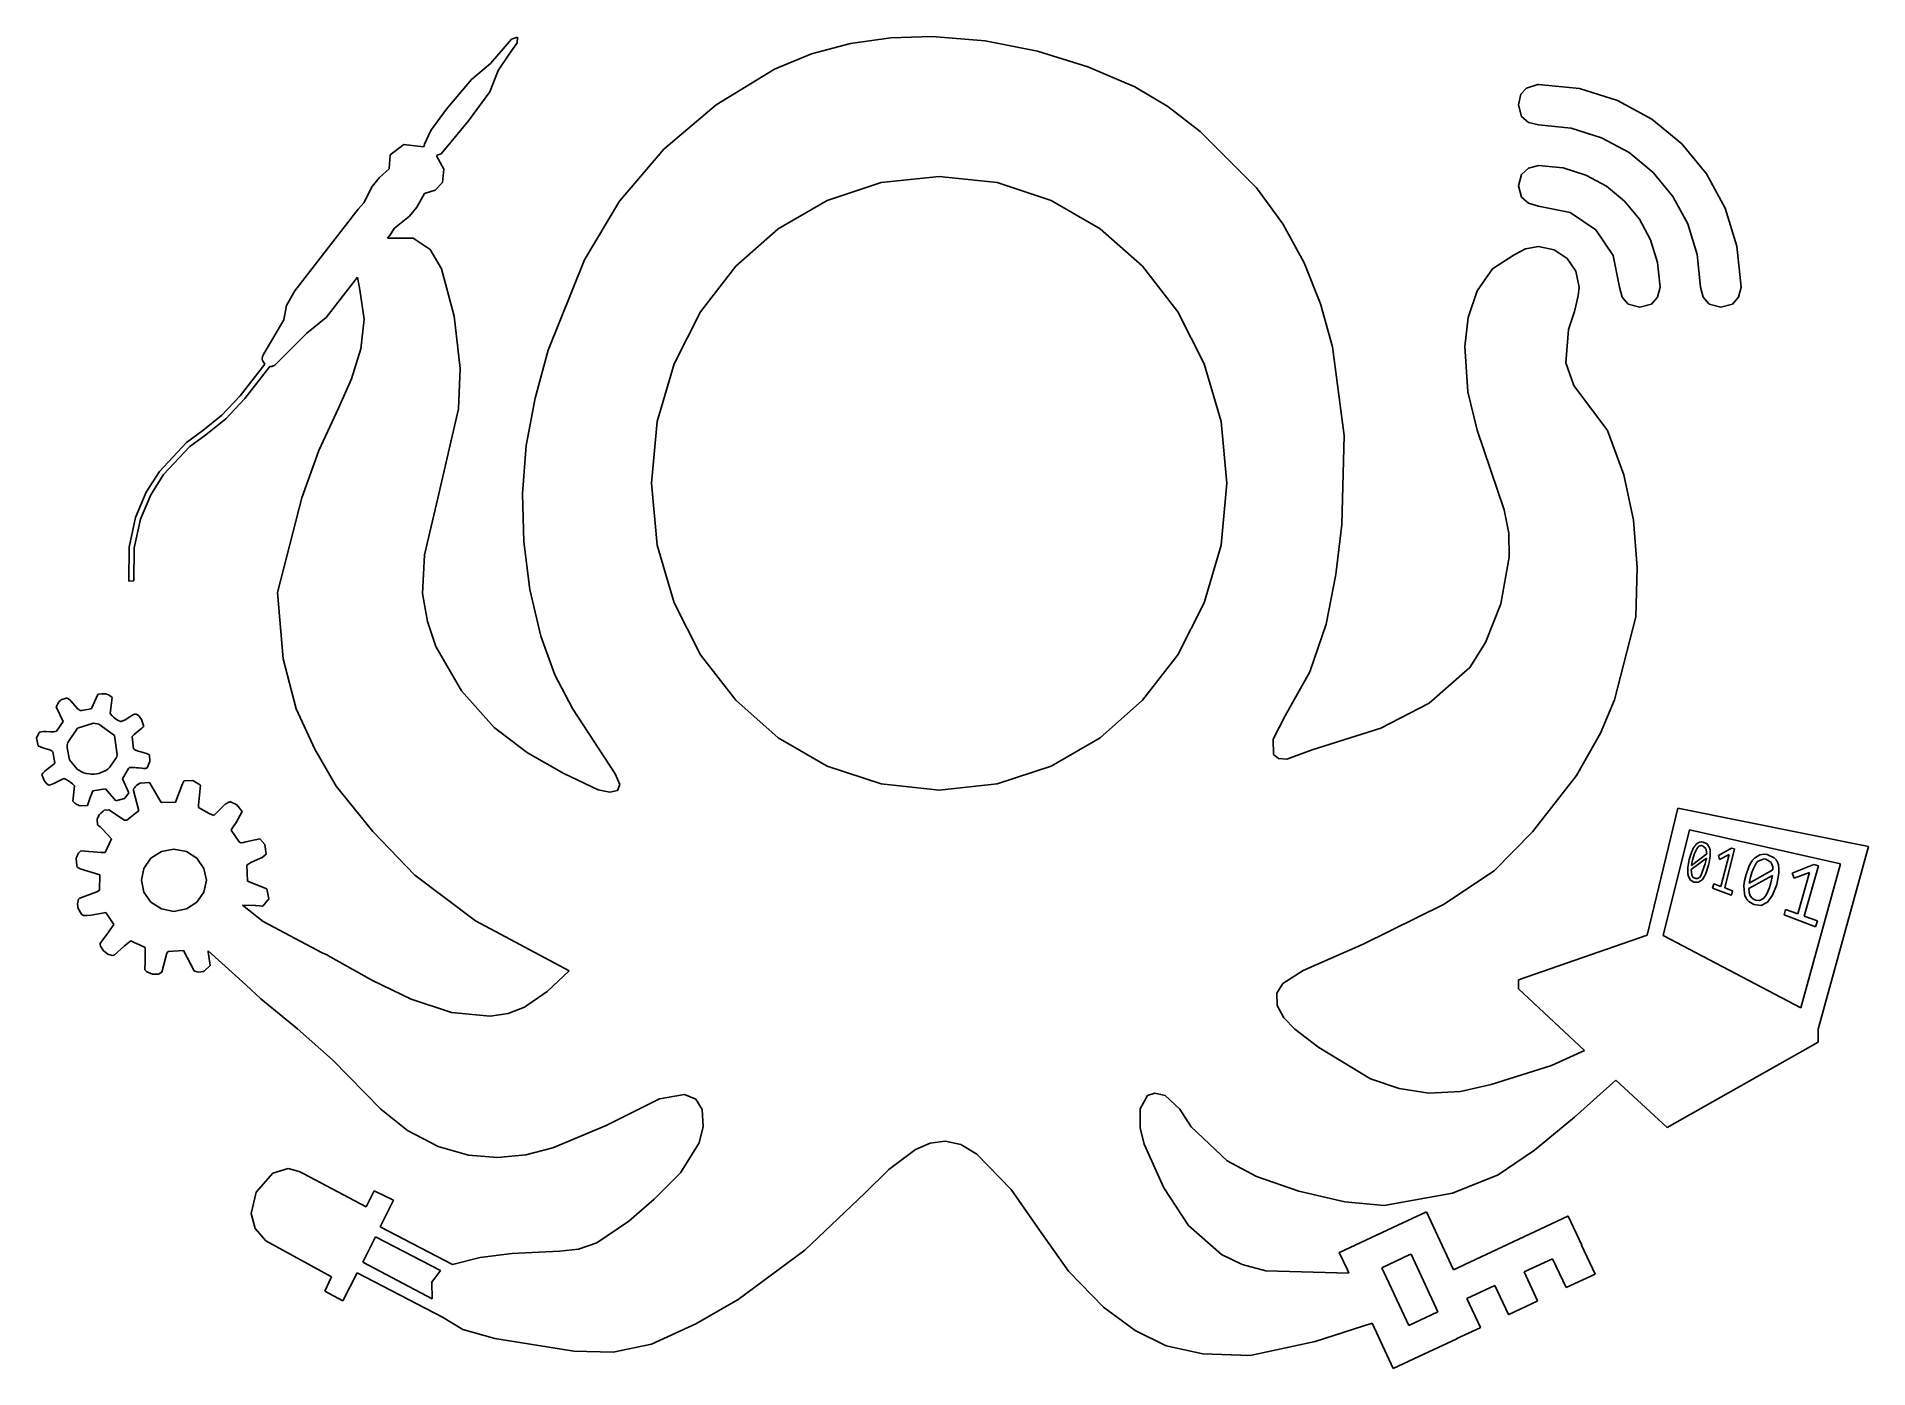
# Model space of a CAD drawing. Extents: x 0.1 to 67.7, y 0.1 to 49.2.
import ezdxf

# ---------------------------------------------------------------- set-up
doc = ezdxf.new("R2010")
doc.units = 0

msp = doc.modelspace()

# ---------------------------------------------------------------- linework, layer by layer
at = {"layer": 'Ebene 1'}
for p, q in [((17.300731, 48.777473), (16.837614, 48.237699)), ((17.605211, 49.144089), (17.300731, 48.777473)), ((17.517214, 48.59065), (17.816536, 49.005757)), ((17.83036, 49.2165), (17.605211, 49.144089)), ((17.816536, 49.005757), (17.83036, 49.2165)), ((30.114936, 48.976765), (28.677737, 48.594762)), ((31.60421, 49.184648), (30.114936, 48.976765)), ((33.12366, 49.23075), (31.60421, 49.184648)), ((33.12617, 49.23151), (33.12366, 49.23075)), ((35.089089, 49.072926), (33.12617, 49.23151)), ((37.01991, 48.693633), (35.089089, 49.072926)), ((38.872498, 48.119965), (37.01991, 48.693633)), ((16.837614, 48.237699), (16.13655, 47.64582)), ((16.81376, 47.19908), (17.120315, 47.984113)), ((17.120315, 47.984113), (17.517214, 48.59065)), ((27.31451, 48.0263), (25.159292, 46.716842)), ((28.677737, 48.594762), (27.31451, 48.0263)), ((40.60072, 47.37826), (38.872498, 48.119965)), ((16.13655, 47.64582), (15.198945, 46.546163)), ((41.825121, 46.649016), (40.60072, 47.37826)), ((55.058795, 47.335671), (54.846495, 47.112063)), ((55.46997, 47.46748), (55.058795, 47.335671)), ((55.50154, 47.46748), (55.46994, 47.46748)), ((55.46994, 47.46748), (55.46997, 47.46748)), ((57.006767, 47.315646), (55.50154, 47.46748)), ((58.408687, 46.880182), (57.006767, 47.315646)), ((16.022755, 46.120745), (16.81376, 47.19908)), ((25.159292, 46.716842), (23.232604, 45.080357)), ((43.02042, 45.732026), (41.825121, 46.649016)), ((54.846495, 47.112063), (54.75487, 46.72081)), ((54.75487, 46.72081), (54.871537, 46.288445)), ((59.677282, 46.191149), (58.408687, 46.880182)), ((15.198945, 46.546163), (14.633809, 45.763523)), ((15.00786, 44.90699), (16.022755, 46.120745)), ((54.871537, 46.288445), (55.128205, 46.066288)), ((55.128205, 46.066288), (55.50154, 45.97257)), ((55.50154, 45.97257), (56.705576, 45.85109)), ((60.782535, 45.278605), (59.677282, 46.191149)), ((14.633809, 45.763523), (14.39064, 45.24639)), ((45.0965, 43.6544), (43.02042, 45.732026)), ((56.705576, 45.85109), (57.826925, 45.502691)), ((57.826925, 45.502691), (58.841594, 44.951437)), ((61.694429, 44.17261), (60.782535, 45.278605)), ((13.1343, 44.86913), (13.0901, 44.36083)), ((13.631636, 45.247153), (13.1343, 44.86913)), ((14.36244, 45.17219), (13.631636, 45.247153)), ((14.39564, 45.21639), (14.36244, 45.17219)), ((14.39064, 45.24639), (14.39564, 45.21639)), ((14.84685, 44.83119), (14.86895, 44.86119)), ((15.111436, 44.345238), (14.84685, 44.83119)), ((14.86895, 44.86119), (15.00786, 44.90699)), ((23.232604, 45.080357), (21.593861, 43.161074)), ((58.841594, 44.951437), (59.725585, 44.221389)), ((12.74282, 44.04038), (12.46815, 43.70414)), ((13.0901, 44.36083), (12.74282, 44.04038)), ((15.06469, 43.8509), (15.111436, 44.345238)), ((31.246666, 43.845144), (33.38574, 44.07512)), ((33.38574, 44.07512), (35.524811, 43.845144)), ((33.38574, 44.07512), (33.38574, 44.07512)), ((54.871567, 44.151656), (54.7549, 43.72941)), ((55.128235, 44.374941), (54.871567, 44.151656)), ((55.50157, 44.47766), (55.128235, 44.374941)), ((56.404549, 44.386534), (55.50157, 44.47766)), ((55.50157, 44.47766), (55.50157, 44.47766)), ((57.245686, 44.125201), (56.404549, 44.386534)), ((58.006932, 43.711725), (57.245686, 44.125201)), ((59.725585, 44.221389), (60.454904, 43.33661)), ((62.382946, 42.903223), (61.694429, 44.17261)), ((12.46815, 43.70414), (12.15875, 43.10112)), ((14.11597, 42.94322), (14.39696, 43.44836)), ((14.39696, 43.44836), (14.796675, 43.565158)), ((14.796675, 43.565158), (15.06469, 43.8509)), ((29.254286, 43.185558), (31.246666, 43.845144)), ((35.524811, 43.845144), (37.517189, 43.185558)), ((46.06762, 42.326996), (45.0965, 43.6544)), ((54.7549, 43.72941), (54.871567, 43.307404)), ((54.871567, 43.307404), (55.128235, 43.084666)), ((58.67024, 43.164172), (58.006932, 43.711725)), ((60.454904, 43.33661), (61.005555, 42.321162)), ((11.95353, 42.87223), (9.6204, 39.85557)), ((12.15875, 43.10112), (11.95353, 42.87223)), ((13.29195, 42.16814), (13.8413, 42.6054)), ((13.8413, 42.6054), (14.11597, 42.94322)), ((21.593861, 43.161074), (20.30248, 41.00322)), ((27.451293, 42.14188), (29.254286, 43.185558)), ((37.517189, 43.185558), (39.32018, 42.14188)), ((55.128235, 43.084666), (55.50157, 42.98275)), ((55.50157, 42.98275), (56.663926, 42.747933)), ((56.663926, 42.747933), (57.613295, 42.107552)), ((59.217562, 42.500609), (58.67024, 43.164172)), ((62.818069, 41.500503), (62.382946, 42.903223)), ((13.10726, 41.88557), (13.29195, 42.16814)), ((25.88038, 40.759625), (27.451293, 42.14188)), ((39.32018, 42.14188), (40.891091, 40.759625)), ((46.849542, 40.893244), (46.06762, 42.326996)), ((57.613295, 42.107552), (58.253469, 41.15771)), ((59.630852, 41.739101), (59.217562, 42.500609)), ((61.005555, 42.321162), (61.353542, 41.199108)), ((13.03626, 41.79397), (13.10726, 41.88557)), ((13.98656, 41.80197), (13.03626, 41.79397)), ((14.613442, 41.376838), (13.98656, 41.80197)), ((15.02626, 40.664666), (14.613442, 41.376838)), ((55.020035, 41.409334), (54.60562, 41.18867)), ((55.4991, 41.4886), (55.020035, 41.409334)), ((56.080862, 41.371203), (55.4991, 41.4886)), ((56.55605, 41.051096), (56.080862, 41.371203)), ((59.89206, 40.897712), (59.630852, 41.739101)), ((62.96978, 39.99451), (62.818069, 41.500503)), ((15.49725, 38.92581), (15.02626, 40.664666)), ((20.30248, 41.00322), (18.966845, 37.66162)), ((24.584241, 39.084309), (25.88038, 40.759625)), ((40.891091, 40.759625), (42.187229, 39.084309)), ((47.454395, 39.374215), (46.849542, 40.893244)), ((53.796919, 40.665197), (53.232881, 39.859146)), ((54.60562, 41.18867), (53.796919, 40.665197)), ((56.876491, 40.576409), (56.55605, 41.051096)), ((56.99401, 39.99527), (56.876491, 40.576409)), ((58.253469, 41.15771), (58.48824, 39.99451)), ((59.98314, 39.99451), (59.89206, 40.897712)), ((61.353542, 41.199108), (61.47487, 39.99451)), ((10.77058, 38.86842), (11.92767, 40.36491)), ((11.92767, 40.36491), (12.01607, 39.89765)), ((12.01607, 39.89765), (12.169924, 38.806286)), ((56.95771, 39.67482), (56.99401, 39.99527)), ((58.48824, 39.99451), (58.581471, 39.620385)), ((59.889183, 39.620385), (59.98314, 39.99451)), ((61.47487, 39.99451), (61.568106, 39.620385)), ((62.875819, 39.620385), (62.96978, 39.99451)), ((9.31219, 39.308234), (9.2147, 38.78846)), ((9.6204, 39.85557), (9.31219, 39.308234)), ((47.894306, 37.790978), (47.454395, 39.374215)), ((53.232881, 39.859146), (52.897821, 38.870952)), ((56.822843, 39.09442), (56.95771, 39.67482)), ((58.581471, 39.620385), (58.803123, 39.363174)), ((58.803123, 39.363174), (59.2349, 39.24626)), ((59.2349, 39.24626), (59.666995, 39.363174)), ((59.666995, 39.363174), (59.889183, 39.620385)), ((61.568106, 39.620385), (61.789762, 39.363174)), ((61.789762, 39.363174), (62.22154, 39.24626)), ((62.22154, 39.24626), (62.653631, 39.363174)), ((62.653631, 39.363174), (62.875819, 39.620385)), ((9.2147, 38.78846), (8.47435, 37.53191)), ((10.0539, 38.29224), (10.77058, 38.86842)), ((12.169924, 38.806286), (12.05077, 37.71133)), ((15.71352, 36.98416), (15.49725, 38.92581)), ((23.605569, 37.161449), (24.584241, 39.084309)), ((42.187229, 39.084309), (43.165901, 37.161449)), ((52.897821, 38.870952), (52.77605, 37.80105)), ((56.59937, 38.42774), (56.822843, 39.09442)), ((8.93943, 37.16988), (10.0539, 38.29224)), ((56.506312, 37.197072), (56.59937, 38.42774)), ((8.41835, 37.40081), (8.41535, 37.38191)), ((8.41535, 37.38191), (8.41535, 37.33931)), ((8.41535, 37.33931), (8.41535, 37.33031)), ((8.41535, 37.33031), (8.42435, 37.28451)), ((8.42435, 37.43401), (8.41835, 37.40081)), ((8.43535, 37.46081), (8.42435, 37.43401)), ((8.42435, 37.28451), (8.42635, 37.28151)), ((8.42635, 37.28151), (8.51005, 37.14575)), ((8.44435, 37.48451), (8.43535, 37.46081)), ((8.47435, 37.53191), (8.44435, 37.48451)), ((8.89203, 37.12408), (8.93943, 37.16988)), ((12.05077, 37.71133), (11.707608, 36.60577)), ((18.966845, 37.66162), (18.479837, 35.898563)), ((48.327822, 34.516154), (47.894306, 37.790978)), ((52.77605, 37.80105), (52.891924, 36.134528)), ((56.797364, 36.362673), (56.506312, 37.197072)), ((8.51005, 37.14575), (7.597234, 35.977829)), ((7.770459, 35.881673), (8.68843, 37.06368)), ((8.68843, 37.06368), (8.75473, 37.06568)), ((8.75473, 37.06568), (8.76893, 37.06868)), ((8.76893, 37.06868), (8.81783, 37.08288)), ((8.81783, 37.08288), (8.83673, 37.09088)), ((8.83673, 37.09088), (8.87623, 37.11298)), ((8.87623, 37.11298), (8.89203, 37.12408)), ((11.707608, 36.60577), (11.22676, 35.52658)), ((15.65512, 35.49872), (15.71352, 36.98416)), ((22.987058, 35.036561), (23.605569, 37.161449)), ((43.165901, 37.161449), (43.784412, 35.036561)), ((7.597234, 35.977829), (6.925109, 35.264979)), ((7.069199, 35.135438), (7.770459, 35.881673)), ((18.479837, 35.898563), (18.15561, 34.14746)), ((52.891924, 36.134528), (53.232791, 34.720634)), ((58.04535, 34.70862), (56.797364, 36.362673)), ((6.925109, 35.264979), (6.22586, 34.70685)), ((11.22676, 35.52658), (10.498049, 33.960576)), ((14.88793, 32.2074), (15.65512, 35.49872)), ((6.22586, 34.70685), (5.621917, 34.258502)), ((5.743062, 34.108979), (6.32688, 34.54269)), ((6.32688, 34.54269), (7.069199, 35.135438)), ((22.7714, 32.75516), (22.987058, 35.036561)), ((43.784412, 35.036561), (44.00007, 32.75516)), ((48.24712, 31.23733), (48.327822, 34.516154)), ((53.232791, 34.720634), (54.23308, 31.77563)), ((58.648235, 33.072743), (58.04535, 34.70862)), ((5.621917, 34.258502), (4.621777, 33.192801)), ((4.775577, 33.077878), (5.743062, 34.108979)), ((10.498049, 33.960576), (9.870186, 32.223554)), ((18.15561, 34.14746), (18.013101, 32.377208)), ((4.621777, 33.192801), (4.133612, 32.423458)), ((4.303307, 32.333448), (4.775577, 33.077878)), ((22.987058, 30.473759), (22.7714, 32.75516)), ((44.00007, 32.75516), (43.784478, 30.473759)), ((58.999264, 31.392303), (58.648235, 33.072743)), ((4.133612, 32.423458), (3.738972, 31.493795)), ((3.921534, 31.433843), (4.303307, 32.333448)), ((9.870186, 32.223554), (8.97097, 28.73239)), ((14.398018, 30.112298), (14.88793, 32.2074)), ((18.013101, 32.377208), (18.05924, 30.600657)), ((54.23308, 31.77563), (54.398606, 30.912233)), ((3.738972, 31.493795), (3.502047, 30.401817)), ((3.692399, 30.377117), (3.921534, 31.433843)), ((48.026445, 29.389505), (48.24712, 31.23733)), ((59.135378, 29.651348), (58.999264, 31.392303)), ((18.05924, 30.600657), (18.286166, 28.838188)), ((23.605569, 28.348871), (22.987058, 30.473759)), ((43.784478, 30.473759), (43.166126, 28.348871)), ((54.398606, 30.912233), (54.412113, 30.027119)), ((3.502047, 30.401817), (3.48703, 29.14553)), ((3.67804, 29.16133), (3.692399, 30.377117)), ((14.320256, 28.687215), (14.398018, 30.112298)), ((54.412113, 30.027119), (54.101754, 28.313265)), ((3.48703, 29.14553), (3.67804, 29.16133)), ((47.657693, 27.557443), (48.026445, 29.389505)), ((59.09352, 27.83393), (59.135378, 29.651348)), ((8.97097, 28.73239), (9.179048, 26.278916)), ((14.508581, 27.655178), (14.320256, 28.687215)), ((18.286166, 28.838188), (18.68602, 27.11018)), ((24.584241, 26.426011), (23.605569, 28.348871)), ((43.166126, 28.348871), (42.187651, 26.426011)), ((54.101754, 28.313265), (53.53937, 26.877121)), ((58.29932, 24.76411), (59.09352, 27.83393)), ((14.81693, 26.73921), (14.508581, 27.655178)), ((18.68602, 27.11018), (19.204583, 25.695045)), ((47.059961, 25.800872), (47.657693, 27.557443)), ((15.770196, 25.10315), (14.81693, 26.73921)), ((25.88038, 24.750695), (24.584241, 26.426011)), ((42.187651, 26.426011), (40.891691, 24.750695)), ((53.53937, 26.877121), (52.96233, 25.96174)), ((9.179048, 26.278916), (9.66613, 24.435323)), ((19.204583, 25.695045), (19.858616, 24.453385)), ((46.15235, 24.17952), (47.059961, 25.800872)), ((52.96233, 25.96174), (51.46409, 24.647394)), ((16.9701, 23.7415), (15.770196, 25.10315)), ((0.91624, 24.69991), (0.81363, 24.50732)), ((0.81363, 24.50732), (1.06936, 23.96745)), ((0.96834, 24.74881), (0.91624, 24.69991)), ((0.99204, 24.76301), (0.96834, 24.74881)), ((1.02364, 24.78041), (0.99204, 24.76301)), ((1.06154, 24.79621), (1.02364, 24.78041)), ((1.10254, 24.80881), (1.06154, 24.79621)), ((1.14514, 24.81991), (1.10254, 24.80881)), ((1.18464, 24.82491), (1.14514, 24.81991)), ((1.21934, 24.82491), (1.18464, 24.82491)), ((1.22134, 24.82491), (1.21934, 24.82491)), ((1.24504, 24.81691), (1.22134, 24.82491)), ((1.24704, 24.81691), (1.24504, 24.81691)), ((1.27074, 24.80111), (1.24704, 24.81691)), ((1.34804, 24.73011), (1.27074, 24.80111)), ((1.55956, 24.48228), (1.34804, 24.73011)), ((1.61486, 24.42858), (1.55956, 24.48228)), ((1.61686, 24.42858), (1.61486, 24.42858)), ((1.64526, 24.40488), (1.61686, 24.42858)), ((1.64726, 24.40488), (1.64526, 24.40488)), ((1.67566, 24.38438), (1.64726, 24.40488)), ((1.67766, 24.38438), (1.67566, 24.38438)), ((1.68866, 24.37938), (1.67766, 24.38438)), ((1.69066, 24.37938), (1.68866, 24.37938)), ((1.70646, 24.37738), (1.69066, 24.37938)), ((1.70846, 24.37738), (1.70646, 24.37738)), ((1.75736, 24.37738), (1.70846, 24.37738)), ((1.82056, 24.38238), (1.75736, 24.37738)), ((1.89156, 24.39348), (1.82056, 24.38238)), ((2.02732, 24.42028), (1.89156, 24.39348)), ((2.08102, 24.43448), (2.02732, 24.42028)), ((2.11572, 24.44718), (2.08102, 24.43448)), ((2.34462, 24.96811), (2.11572, 24.44718)), ((2.35572, 24.97711), (2.34462, 24.96811)), ((2.49779, 24.99131), (2.35572, 24.97711)), ((2.56879, 24.99331), (2.49779, 24.99131)), ((2.5695, 24.9939), (2.56879, 24.99331)), ((2.6011, 24.9909), (2.5695, 24.9939)), ((2.6031, 24.9909), (2.6011, 24.9909)), ((2.6283, 24.9879), (2.6031, 24.9909)), ((2.6303, 24.9879), (2.6283, 24.9879)), ((2.7061, 24.9642), (2.6303, 24.9879)), ((2.7081, 24.9642), (2.7061, 24.9642)), ((2.7602, 24.9389), (2.7081, 24.9642)), ((2.7622, 24.9389), (2.7602, 24.9389)), ((2.8095, 24.9057), (2.7622, 24.9389)), ((2.804, 24.26485), (2.8735, 24.8584)), ((2.8115, 24.9057), (2.8095, 24.9057)), ((2.8715, 24.8584), (2.8115, 24.9057)), ((2.8735, 24.8584), (2.8715, 24.8584)), ((9.66613, 24.435323), (10.348662, 22.953316)), ((19.858616, 24.453385), (21.43589, 22.03506)), ((27.451293, 23.36844), (25.88038, 24.750695)), ((40.891691, 24.750695), (39.320883, 23.36844)), ((51.46409, 24.647394), (49.67731, 23.7249)), ((57.786757, 23.535375), (58.29932, 24.76411)), ((1.06936, 23.96745), (0.81994, 23.61069)), ((1.24072, 23.18861), (1.592423, 23.717506)), ((1.592423, 23.717506), (2.18945, 23.90213)), ((2.18945, 23.90213), (2.19151, 23.90251)), ((2.19151, 23.90251), (2.37937, 23.87411)), ((2.37937, 23.87411), (2.95718, 23.447036)), ((2.8798, 24.17335), (2.804, 24.26485)), ((2.9287, 24.12445), (2.8798, 24.17335)), ((2.9307, 24.12445), (2.9287, 24.12445)), ((2.9844, 24.07865), (2.9307, 24.12445)), ((2.9864, 24.07865), (2.9844, 24.07865)), ((3.0401, 24.03755), (2.9864, 24.07865)), ((3.0421, 24.03755), (3.0401, 24.03755)), ((3.0974, 24.00285), (3.0421, 24.03755)), ((3.0994, 24.00285), (3.0974, 24.00285)), ((3.1531, 23.97765), (3.0994, 24.00285)), ((3.202, 23.96345), (3.1531, 23.97765)), ((3.204, 23.96345), (3.202, 23.96345)), ((3.2372, 23.97605), (3.204, 23.96345)), ((3.2735, 23.99185), (3.2372, 23.97605)), ((3.354, 24.03445), (3.2735, 23.99185)), ((3.52291, 24.13548), (3.354, 24.03445)), ((3.60181, 24.18438), (3.52291, 24.13548)), ((3.67131, 24.22228), (3.60181, 24.18438)), ((3.69971, 24.23488), (3.67131, 24.22228)), ((3.72651, 24.24388), (3.69971, 24.23488)), ((3.74701, 24.24688), (3.72651, 24.24388)), ((3.76281, 24.24388), (3.74701, 24.24688)), ((3.76481, 24.24388), (3.76281, 24.24388)), ((3.81211, 24.21388), (3.76481, 24.24388)), ((3.81411, 24.21388), (3.81211, 24.21388)), ((3.85991, 24.17438), (3.81411, 24.21388)), ((3.82962, 23.60613), (3.97169, 23.7261)), ((3.96409, 24.04493), (3.85991, 24.17438)), ((4.03989, 23.7892), (3.96409, 24.04493)), ((3.97169, 23.7261), (4.01899, 23.7671)), ((4.01899, 23.7671), (4.02099, 23.7671)), ((4.02099, 23.7671), (4.03989, 23.7892)), ((18.193402, 22.817304), (16.9701, 23.7415)), ((45.708112, 23.320336), (46.15235, 24.17952)), ((49.67731, 23.7249), (47.14528, 22.9214)), ((0.16554, 23.54159), (0.08974, 23.35532)), ((0.08974, 23.35532), (0.14504, 23.07118)), ((0.14504, 23.07118), (0.15764, 23.06008)), ((0.15764, 23.06008), (0.15964, 23.06008)), ((0.15964, 23.06008), (0.23544, 23.03008)), ((0.18764, 23.55899), (0.16554, 23.54159)), ((0.21294, 23.57159), (0.18764, 23.55899)), ((0.27134, 23.59209), (0.21294, 23.57159)), ((0.23544, 23.03008), (0.23744, 23.03008)), ((0.23744, 23.03008), (0.31634, 23.00168)), ((0.35654, 23.59509), (0.27134, 23.59209)), ((0.31634, 23.00168), (0.31834, 23.00168)), ((0.31834, 23.00168), (0.47304, 22.95278)), ((0.44024, 23.59309), (0.35654, 23.59509)), ((0.44224, 23.59309), (0.44024, 23.59309)), ((0.59694, 23.58809), (0.44224, 23.59309)), ((0.59894, 23.58809), (0.59694, 23.58809)), ((0.66684, 23.58809), (0.59894, 23.58809)), ((0.72684, 23.59009), (0.66684, 23.58809)), ((0.77894, 23.59809), (0.72684, 23.59009)), ((0.81994, 23.61069), (0.77894, 23.59809)), ((1.21382, 23.00081), (1.22182, 23.09391)), ((1.305416, 22.557071), (1.21382, 23.00081)), ((1.22182, 23.09391), (1.24072, 23.18861)), ((2.95718, 23.447036), (3.06447, 22.73596)), ((3.61339, 23.41826), (3.63549, 23.44196)), ((3.66549, 22.95416), (3.61339, 23.41826)), ((3.63549, 23.44196), (3.68439, 23.48616)), ((3.68439, 23.48616), (3.82962, 23.60613)), ((29.254286, 22.324762), (27.451293, 23.36844)), ((39.320883, 23.36844), (37.517864, 22.324762)), ((45.726915, 22.745785), (45.708112, 23.320336)), ((56.8993, 21.9711), (57.786757, 23.535375)), ((0.47304, 22.95278), (0.47504, 22.95278)), ((0.47504, 22.95278), (0.54294, 22.92908)), ((0.66414, 22.34829), (0.52049, 22.23621)), ((0.54294, 22.92908), (0.54494, 22.92908)), ((0.54494, 22.92908), (0.60334, 22.90698)), ((0.60334, 22.90698), (0.60534, 22.90698)), ((0.60534, 22.90698), (0.65114, 22.88178)), ((0.65114, 22.88178), (0.65314, 22.88178)), ((0.65314, 22.88178), (0.68154, 22.85498)), ((0.71944, 22.39879), (0.66414, 22.34829)), ((0.68154, 22.85498), (0.75734, 22.44139)), ((0.75734, 22.44139), (0.71944, 22.39879)), ((1.58953, 22.20991), (1.305416, 22.557071)), ((3.03607, 22.64436), (2.78192, 22.26551)), ((3.06447, 22.73596), (3.03607, 22.64436)), ((3.70019, 22.93366), (3.66549, 22.95416)), ((3.70219, 22.93366), (3.70019, 22.93366)), ((3.74169, 22.91476), (3.70219, 22.93366)), ((3.74369, 22.91476), (3.74169, 22.91476)), ((3.83209, 22.87846), (3.74369, 22.91476)), ((3.83409, 22.87846), (3.83209, 22.87846)), ((3.92879, 22.84686), (3.83409, 22.87846)), ((3.93079, 22.84686), (3.92879, 22.84686)), ((4.02389, 22.81846), (3.93079, 22.84686)), ((4.02589, 22.81846), (4.02389, 22.81846)), ((4.18375, 22.77106), (4.02589, 22.81846)), ((4.16545, 22.26474), (4.26175, 22.49047)), ((4.18575, 22.77106), (4.18375, 22.77106)), ((4.23315, 22.75216), (4.18575, 22.77106)), ((4.23515, 22.75216), (4.23315, 22.75216)), ((4.24775, 22.74416), (4.23515, 22.75216)), ((4.25575, 22.73516), (4.24775, 22.74416)), ((4.26175, 22.49047), (4.25575, 22.73516)), ((10.348662, 22.953316), (11.14309, 21.5846)), ((19.54002, 22.04769), (18.193402, 22.817304)), ((31.246666, 21.665176), (29.254286, 22.324762)), ((37.517864, 22.324762), (35.52527, 21.665176)), ((45.909303, 22.602029), (45.726915, 22.745785)), ((46.206668, 22.573571), (45.909303, 22.602029)), ((47.14528, 22.9214), (46.206668, 22.573571)), ((0.32159, 22.06571), (0.28369, 22.01521)), ((0.28369, 22.01521), (0.36579, 21.78947)), ((0.37839, 22.12101), (0.32159, 22.06571)), ((0.36579, 21.78947), (0.44159, 21.69317)), ((0.44629, 22.17781), (0.37839, 22.12101)), ((0.44159, 21.69317), (0.51579, 21.63637)), ((0.52049, 22.23621), (0.44629, 22.17781)), ((0.51579, 21.63637), (0.51779, 21.63637)), ((0.51779, 21.63637), (0.54939, 21.62057)), ((0.54939, 21.62057), (0.59989, 21.63317)), ((0.59989, 21.63317), (0.65829, 21.65207)), ((0.65829, 21.65207), (0.72299, 21.68047)), ((0.72299, 21.68047), (0.79249, 21.71357)), ((0.79249, 21.71357), (0.94087, 21.78937)), ((0.94087, 21.78937), (1.09084, 21.87147)), ((1.09084, 21.87147), (1.09284, 21.87147)), ((1.09284, 21.87147), (1.13074, 21.85727)), ((1.13074, 21.85727), (1.13274, 21.85727)), ((1.13274, 21.85727), (1.18164, 21.83207)), ((1.18164, 21.83207), (1.18364, 21.83207)), ((1.18364, 21.83207), (1.24044, 21.79577)), ((1.24044, 21.79577), (1.24244, 21.79577)), ((1.24244, 21.79577), (1.30244, 21.75477)), ((1.30244, 21.75477), (1.30444, 21.75477)), ((1.30444, 21.75477), (1.36124, 21.71057)), ((1.36124, 21.71057), (1.36324, 21.71057)), ((1.36324, 21.71057), (1.41534, 21.66797)), ((1.41534, 21.66797), (1.41734, 21.66797)), ((1.41734, 21.66797), (1.48364, 21.59697)), ((1.66533, 22.15951), (1.58953, 22.20991)), ((1.66733, 22.15951), (1.66533, 22.15951)), ((1.74783, 22.11531), (1.66733, 22.15951)), ((1.74983, 22.11531), (1.74783, 22.11531)), ((1.83503, 22.07901), (1.74983, 22.11531)), ((1.83703, 22.07901), (1.83503, 22.07901)), ((1.92703, 22.05061), (1.83703, 22.07901)), ((1.92903, 22.05061), (1.92703, 22.05061)), ((2.02213, 22.03321), (1.92903, 22.05061)), ((2.11523, 22.02421), (2.02213, 22.03321)), ((2.11723, 22.02421), (2.11523, 22.02421)), ((2.20883, 22.02621), (2.11723, 22.02421)), ((2.30043, 22.03521), (2.20883, 22.02621)), ((2.38883, 22.05411), (2.30043, 22.03521)), ((2.47563, 22.08091), (2.38883, 22.05411)), ((2.63822, 22.15821), (2.47563, 22.08091)), ((2.71242, 22.20871), (2.63822, 22.15821)), ((2.78192, 22.26551), (2.71242, 22.20871)), ((3.25447, 21.85632), (3.47389, 22.23044)), ((3.49125, 21.33381), (3.25447, 21.85632)), ((3.47389, 22.23044), (3.51179, 22.26674)), ((3.51179, 22.26674), (3.51379, 22.26674)), ((3.51379, 22.26674), (3.61956, 22.27174)), ((3.61956, 22.27174), (3.70476, 22.26974)), ((3.70476, 22.26974), (3.70676, 22.26974)), ((3.70676, 22.26974), (3.77936, 22.26474)), ((3.90272, 21.68748), (3.77801, 21.60538)), ((3.77936, 22.26474), (3.78136, 22.26474)), ((3.78136, 22.26474), (3.84296, 22.25674)), ((3.84296, 22.25674), (3.84496, 22.25674)), ((3.84496, 22.25674), (3.96335, 22.24254)), ((3.90772, 21.69048), (3.90272, 21.68748)), ((3.90972, 21.69048), (3.90772, 21.69048)), ((3.91772, 21.69548), (3.90972, 21.69048)), ((4.25553, 21.72068), (3.91772, 21.69548)), ((3.96335, 22.24254), (3.96535, 22.24254)), ((3.96535, 22.24254), (4.03005, 22.23954)), ((4.03005, 22.23954), (4.03205, 22.23954)), ((4.03205, 22.23954), (4.10625, 22.23954)), ((4.10625, 22.23954), (4.10825, 22.23954)), ((4.10825, 22.23954), (4.12715, 22.24154)), ((4.12715, 22.24154), (4.14605, 22.25054)), ((4.14605, 22.25054), (4.16345, 22.26474)), ((4.16345, 22.26474), (4.16545, 22.26474)), ((4.67859, 20.98033), (4.25553, 21.72068)), ((5.47103, 21.67178), (5.20741, 20.99773)), ((5.49473, 21.71918), (5.47103, 21.67178)), ((5.52153, 21.77128), (5.49473, 21.71918)), ((5.52953, 21.77428), (5.52153, 21.77128)), ((5.53153, 21.77628), (5.52953, 21.77428)), ((5.85829, 21.79048), (5.53153, 21.77628)), ((6.13454, 21.62473), (5.85829, 21.79048)), ((6.05564, 20.88438), (6.13454, 21.62473)), ((20.80446, 21.45098), (19.54002, 22.04769)), ((21.43589, 22.03506), (21.604155, 21.642499)), ((21.604155, 21.642499), (21.524275, 21.417681)), ((33.38574, 21.4352), (31.246666, 21.665176)), ((35.52527, 21.665176), (33.38574, 21.4352)), ((55.281825, 19.899985), (56.8993, 21.9711)), ((1.48364, 21.59697), (1.42994, 21.03026)), ((1.42994, 21.03026), (1.47414, 20.97816)), ((1.47414, 20.97816), (1.50094, 20.95296)), ((1.50094, 20.95296), (1.50294, 20.95296)), ((1.50294, 20.95296), (1.53294, 20.92926)), ((1.96121, 20.87246), (2.01331, 21.01926)), ((2.01331, 21.01926), (2.06221, 21.16449)), ((2.06221, 21.16449), (2.15851, 21.40443)), ((2.15851, 21.40443), (2.63366, 21.48333)), ((2.63366, 21.48333), (3.00936, 21.0429)), ((3.00936, 21.0429), (3.33139, 21.1313)), ((3.33139, 21.1313), (3.35349, 21.1487)), ((3.35349, 21.1487), (3.35549, 21.1507)), ((3.35549, 21.1507), (3.49125, 21.33381)), ((3.69591, 21.52168), (3.66591, 21.48698)), ((3.66591, 21.48698), (3.66891, 21.41748)), ((3.66891, 21.41748), (3.8615, 20.67713)), ((3.72431, 21.55488), (3.69591, 21.52168)), ((3.77801, 21.60538), (3.72431, 21.55488)), ((5.20741, 20.99773), (4.67859, 20.98033)), ((7.20307, 21.00894), (7.06415, 20.92844)), ((7.21207, 21.01394), (7.20307, 21.00894)), ((7.48043, 20.89555), (7.21207, 21.01394)), ((11.14309, 21.5846), (12.498032, 19.908152)), ((21.242345, 21.355533), (20.80446, 21.45098)), ((21.524275, 21.417681), (21.242345, 21.355533)), ((1.53294, 20.92926), (1.53494, 20.92926)), ((1.53494, 20.92926), (1.56964, 20.90716)), ((1.56964, 20.90716), (1.57164, 20.90716)), ((1.57164, 20.90716), (1.60954, 20.88816)), ((1.60954, 20.88816), (1.61154, 20.88816)), ((1.61154, 20.88816), (1.65254, 20.87086)), ((1.65254, 20.87086), (1.65454, 20.87086)), ((1.65454, 20.87086), (1.69874, 20.85506)), ((1.69874, 20.85506), (1.70074, 20.85506)), ((1.70074, 20.85506), (1.96121, 20.87246)), ((2.40314, 20.53152), (2.32584, 20.37682)), ((2.32584, 20.37682), (2.33694, 20.16056)), ((2.41574, 20.55522), (2.40314, 20.53152)), ((2.45364, 20.58842), (2.41574, 20.55522)), ((2.54204, 20.66422), (2.45364, 20.58842)), ((2.57204, 20.68942), (2.54204, 20.66422)), ((2.57504, 20.69142), (2.57204, 20.68942)), ((2.75816, 20.70882), (2.57504, 20.69142)), ((3.32645, 20.32838), (2.75816, 20.70882)), ((3.41325, 20.33138), (3.32645, 20.32838)), ((3.46055, 20.36768), (3.41325, 20.33138)), ((3.7889, 20.62183), (3.46055, 20.36768)), ((3.8615, 20.67713), (3.7889, 20.62183)), ((6.06464, 20.79598), (6.05564, 20.88438)), ((6.45139, 20.5734), (6.06464, 20.79598)), ((6.62188, 20.5039), (6.45139, 20.5734)), ((6.96285, 20.83224), (6.62188, 20.5039)), ((7.00865, 20.87964), (6.96285, 20.83224)), ((7.05915, 20.92544), (7.00865, 20.87964)), ((7.06415, 20.92844), (7.05915, 20.92544)), ((7.4457, 20.24359), (7.67302, 20.64771)), ((7.67302, 20.64771), (7.48043, 20.89555)), ((60.6343, 20.77463), (59.50088, 16.08153)), ((67.66685, 19.35865), (60.6343, 20.77463)), ((2.33694, 20.16056), (2.43324, 20.07686)), ((2.43324, 20.07686), (2.52484, 19.99636)), ((2.52484, 19.99636), (2.8516, 19.64434)), ((2.8516, 19.64434), (2.61639, 19.14077)), ((7.26412, 19.95471), (7.28942, 20.00681)), ((7.55932, 19.52376), (7.26412, 19.95471)), ((7.28942, 20.00681), (7.4457, 20.24359)), ((8.32595, 19.63637), (7.80502, 19.52586)), ((8.51064, 19.42483), (8.32595, 19.63637)), ((12.498032, 19.908152), (14.038349, 18.294111)), ((53.862658, 18.455053), (55.281825, 19.899985)), ((60.09207, 16.07436), (61.06447, 19.9687)), ((61.06447, 19.9687), (66.63368, 18.71532)), ((1.58096, 19.00957), (1.54776, 18.91797)), ((1.58296, 19.01257), (1.58096, 19.00957)), ((1.63026, 19.11047), (1.58296, 19.01257)), ((1.70916, 19.18937), (1.63026, 19.11047)), ((1.71816, 19.19437), (1.70916, 19.18937)), ((2.46799, 19.13277), (1.71816, 19.19437)), ((2.55169, 19.13477), (2.46799, 19.13277)), ((2.61639, 19.14077), (2.55169, 19.13477)), ((4.306025, 18.921051), (4.695289, 19.169504)), ((4.695289, 19.169504), (4.306025, 18.921051)), ((4.695289, 19.169504), (5.1545, 19.25677)), ((5.1545, 19.25677), (4.695289, 19.169504)), ((5.1545, 19.25677), (5.613711, 19.169504)), ((5.1545, 19.25677), (5.1545, 19.25677)), ((5.613711, 19.169504), (5.1545, 19.25677)), ((5.1545, 19.25677), (5.1545, 19.25677)), ((5.613711, 19.169504), (6.002975, 18.921051)), ((6.002975, 18.921051), (5.613711, 19.169504)), ((7.56832, 19.51476), (7.55932, 19.52376)), ((7.63932, 19.49586), (7.56832, 19.51476)), ((7.72612, 19.50696), (7.63932, 19.49586)), ((7.80502, 19.52586), (7.72612, 19.50696)), ((8.24029, 18.87188), (8.4092, 18.94768)), ((8.4092, 18.94768), (8.4112, 18.94968)), ((8.4112, 18.94968), (8.56274, 19.07597)), ((8.56274, 19.07597), (8.51064, 19.42483)), ((61.09972, 19.03006), (61.05712, 18.87221)), ((61.10172, 19.03206), (61.09972, 19.03006)), ((61.12382, 19.10156), (61.10172, 19.03206)), ((61.12582, 19.10356), (61.12382, 19.10156)), ((61.12484, 18.50327), (61.68957, 18.92527)), ((61.14952, 19.16676), (61.12582, 19.10356)), ((61.70576, 19.09075), (61.14221, 18.66138)), ((61.15152, 19.16876), (61.14952, 19.16676)), ((61.16262, 19.19876), (61.15152, 19.16876)), ((61.16462, 19.20176), (61.16262, 19.19876)), ((61.18512, 19.24906), (61.16462, 19.20176)), ((61.17851, 18.84768), (61.25271, 19.10183)), ((61.19012, 19.25806), (61.18512, 19.24906)), ((61.19212, 19.26006), (61.19012, 19.25806)), ((61.20472, 19.28526), (61.19212, 19.26006)), ((61.20672, 19.28726), (61.20472, 19.28526)), ((61.23192, 19.33146), (61.20672, 19.28726)), ((61.23492, 19.33646), (61.23192, 19.33146)), ((61.23692, 19.33846), (61.23492, 19.33646)), ((61.25112, 19.35896), (61.23692, 19.33846)), ((61.25312, 19.36096), (61.25112, 19.35896)), ((61.25271, 19.10183), (61.27161, 19.15233)), ((61.26732, 19.38146), (61.25312, 19.36096)), ((61.26932, 19.38346), (61.26732, 19.38146)), ((61.28352, 19.40236), (61.26932, 19.38346)), ((61.27161, 19.15233), (61.33321, 19.27546)), ((61.28552, 19.40436), (61.28352, 19.40236)), ((61.29972, 19.42176), (61.28552, 19.40436)), ((61.30172, 19.42376), (61.29972, 19.42176)), ((61.31752, 19.43956), (61.30172, 19.42376)), ((61.31952, 19.44156), (61.31752, 19.43956)), ((61.33532, 19.45576), (61.31952, 19.44156)), ((61.33321, 19.27546), (61.41851, 19.36386)), ((61.33732, 19.45776), (61.33532, 19.45576)), ((61.35472, 19.47036), (61.33732, 19.45776)), ((61.35672, 19.47236), (61.35472, 19.47036)), ((61.37252, 19.48346), (61.35672, 19.47236)), ((61.37452, 19.48546), (61.37252, 19.48346)), ((61.39192, 19.49446), (61.37452, 19.48546)), ((61.39392, 19.49646), (61.39192, 19.49446)), ((61.41292, 19.50446), (61.39392, 19.49646)), ((61.41492, 19.50646), (61.41292, 19.50446)), ((61.43232, 19.51246), (61.41492, 19.50646)), ((61.41851, 19.36386), (61.44531, 19.37806)), ((61.51752, 19.52986), (61.43232, 19.51246)), ((61.44531, 19.37806), (61.45951, 19.38306)), ((61.45951, 19.38306), (61.47371, 19.38606)), ((61.47371, 19.38606), (61.48791, 19.38806)), ((61.48791, 19.38806), (61.50371, 19.39006)), ((61.50371, 19.39006), (61.50331, 19.38937)), ((61.50331, 19.38937), (61.51751, 19.38937)), ((61.50877, 19.52604), (61.51752, 19.52986)), ((61.57827, 19.52004), (61.50877, 19.52604)), ((61.51751, 19.38937), (61.51951, 19.38937)), ((61.51951, 19.38937), (61.53531, 19.38737)), ((61.53531, 19.38737), (61.55111, 19.38437)), ((61.55111, 19.38437), (61.67266, 19.28807)), ((61.72192, 19.45054), (61.57827, 19.52004)), ((61.68957, 18.92527), (61.67217, 18.82109)), ((61.67266, 19.28807), (61.70576, 19.09075)), ((61.73772, 19.43474), (61.72192, 19.45054)), ((61.79772, 19.33684), (61.73772, 19.43474)), ((61.79772, 19.33484), (61.79772, 19.33684)), ((61.80572, 19.31274), (61.79772, 19.33484)), ((61.80572, 19.31074), (61.80572, 19.31274)), ((61.81372, 19.28864), (61.80572, 19.31074)), ((61.80762, 18.84723), (61.82972, 19.00193)), ((61.81372, 19.28564), (61.81372, 19.28864)), ((61.81972, 19.26194), (61.81372, 19.28564)), ((61.81972, 19.25894), (61.81972, 19.26194)), ((61.82472, 19.23524), (61.81972, 19.25894)), ((61.82472, 19.23224), (61.82472, 19.23524)), ((61.82972, 19.00493), (61.82472, 19.23224)), ((61.82972, 19.00193), (61.82972, 19.00493)), ((62.62252, 19.28987), (62.14264, 19.02152)), ((62.14264, 19.02152), (62.17894, 18.88102)), ((62.17894, 18.87902), (62.52623, 19.06371)), ((62.52623, 19.06371), (62.22946, 17.87978)), ((62.36976, 17.83025), (62.73126, 19.26833)), ((62.72926, 19.26833), (62.62252, 19.28987)), ((62.73126, 19.26833), (62.72926, 19.26833)), ((63.46864, 18.93165), (63.44344, 18.90795)), ((63.66122, 19.05162), (63.46864, 18.93165)), ((63.82382, 19.07682), (63.66122, 19.05162)), ((63.82589, 19.07318), (63.82382, 19.07682)), ((63.93481, 19.06058), (63.82589, 19.07318)), ((64.19527, 18.94219), (63.93481, 19.06058)), ((64.22047, 18.91849), (64.19527, 18.94219)), ((65.81676, 12.62445), (67.66685, 19.35865)), ((1.54776, 18.91797), (1.56666, 18.65593)), ((1.56666, 18.65593), (1.58406, 18.61173)), ((1.58406, 18.61173), (1.59506, 18.58333)), ((1.59506, 18.58333), (1.65826, 18.55173)), ((1.65826, 18.55173), (1.69616, 18.53283)), ((1.69616, 18.53283), (2.42704, 18.31183)), ((2.42704, 18.31183), (2.40494, 17.74355)), ((3.95478, 18.11072), (4.045988, 18.549249)), ((4.045988, 18.549249), (3.95478, 18.11072)), ((4.045988, 18.549249), (4.306025, 18.921051)), ((4.306025, 18.921051), (4.045988, 18.549249)), ((6.002975, 18.921051), (6.263012, 18.549249)), ((6.263012, 18.549249), (6.002975, 18.921051)), ((6.263012, 18.549249), (6.35422, 18.11072)), ((6.35422, 18.11072), (6.263012, 18.549249)), ((7.8462, 18.67228), (7.8552, 18.67828)), ((7.8715, 18.08032), (7.8462, 18.67228)), ((7.8552, 18.67828), (8.01148, 18.77618)), ((8.01148, 18.77618), (8.01348, 18.77818)), ((8.01348, 18.77818), (8.21869, 18.86188)), ((8.21869, 18.86188), (8.22769, 18.86688)), ((8.22769, 18.86688), (8.24029, 18.87188)), ((14.038349, 18.294111), (16.280266, 16.620455)), ((51.994514, 17.214431), (53.862658, 18.455053)), ((61.00462, 18.51431), (61.00262, 18.48591)), ((61.00262, 18.48591), (61.00262, 18.48291)), ((61.00262, 18.48291), (61.00262, 18.45451)), ((61.00262, 18.45451), (61.00262, 18.45151)), ((61.00262, 18.45151), (61.00462, 18.42631)), ((61.00662, 18.54731), (61.00462, 18.51731)), ((61.00462, 18.51731), (61.00462, 18.51431)), ((61.00462, 18.42631), (61.00462, 18.42331)), ((61.00462, 18.42331), (61.00662, 18.39651)), ((61.00962, 18.58031), (61.00662, 18.55031)), ((61.00662, 18.55031), (61.00662, 18.54731)), ((61.00662, 18.39651), (61.00662, 18.39351)), ((61.00662, 18.39351), (61.00962, 18.36831)), ((61.01762, 18.65121), (61.00962, 18.58331)), ((61.00962, 18.58331), (61.00962, 18.58031)), ((61.00962, 18.36831), (61.00962, 18.36531)), ((61.00962, 18.36531), (61.01262, 18.34161)), ((61.01262, 18.34161), (61.01262, 18.33861)), ((61.01262, 18.33861), (61.01762, 18.31491)), ((61.05712, 18.87221), (61.01762, 18.65121)), ((61.01762, 18.31491), (61.01762, 18.31191)), ((61.01762, 18.31191), (61.02362, 18.28981)), ((61.02362, 18.28981), (61.08042, 18.15721)), ((61.15324, 18.29964), (61.12484, 18.50327)), ((61.14221, 18.66138), (61.15801, 18.75138)), ((61.19424, 18.23014), (61.15324, 18.29964)), ((61.15801, 18.75138), (61.17851, 18.84768)), ((61.48114, 18.27174), (61.43384, 18.21644)), ((61.64847, 18.71217), (61.48114, 18.27174)), ((61.54452, 18.14197), (61.62502, 18.2651)), ((61.62502, 18.2651), (61.67082, 18.3551)), ((61.67217, 18.82109), (61.64847, 18.71217)), ((61.67082, 18.3551), (61.77022, 18.66923)), ((61.77022, 18.67223), (61.77922, 18.71323)), ((61.77022, 18.66923), (61.77022, 18.67223)), ((61.77922, 18.71323), (61.79182, 18.76213)), ((61.79182, 18.76213), (61.80762, 18.84423)), ((61.80762, 18.84423), (61.80762, 18.84723)), ((62.17894, 18.88102), (62.17894, 18.87902)), ((63.14244, 18.28062), (63.10144, 18.09435)), ((63.25294, 18.60465), (63.14244, 18.28262)), ((63.14244, 18.28262), (63.14244, 18.28062)), ((63.27184, 18.64455), (63.25294, 18.60665)), ((63.25294, 18.60665), (63.25294, 18.60465)), ((63.25534, 17.80258), (64.12847, 18.29227)), ((63.29074, 18.68445), (63.27184, 18.64655)), ((63.27184, 18.64655), (63.27184, 18.64455)), ((64.14655, 18.49949), (63.27202, 18.00066)), ((63.30974, 18.72115), (63.29074, 18.68645)), ((63.29074, 18.68645), (63.29074, 18.68445)), ((63.33024, 18.75635), (63.30974, 18.72315)), ((63.30974, 18.72315), (63.30974, 18.72115)), ((63.32102, 18.23116), (63.37152, 18.40164)), ((63.35074, 18.78995), (63.33024, 18.75835)), ((63.33024, 18.75835), (63.33024, 18.75635)), ((63.35274, 18.79295), (63.35074, 18.78995)), ((63.37324, 18.82135), (63.35274, 18.79295)), ((63.37152, 18.40164), (63.42522, 18.54687)), ((63.39064, 18.84545), (63.37324, 18.82335)), ((63.37324, 18.82335), (63.37324, 18.82135)), ((63.39564, 18.85145), (63.39064, 18.84545)), ((63.39764, 18.85345), (63.39564, 18.85145)), ((63.41974, 18.88025), (63.39764, 18.85345)), ((63.44344, 18.90595), (63.41974, 18.88225)), ((63.41974, 18.88225), (63.41974, 18.88025)), ((63.42522, 18.54687), (63.51522, 18.71736)), ((63.44344, 18.90795), (63.44344, 18.90595)), ((63.51522, 18.71736), (63.53102, 18.73946)), ((63.53102, 18.73946), (63.54682, 18.75996)), ((63.54682, 18.76196), (63.56262, 18.78086)), ((63.54682, 18.75996), (63.54682, 18.76196)), ((63.56262, 18.78286), (63.58002, 18.80026)), ((63.56262, 18.78086), (63.56262, 18.78286)), ((63.58002, 18.80026), (63.78681, 18.89496)), ((63.78592, 18.89686), (63.88532, 18.88786)), ((63.78681, 18.89496), (63.78592, 18.89686)), ((63.88532, 18.88786), (64.06685, 18.78209)), ((64.06685, 18.78209), (64.08265, 18.75839)), ((64.12847, 18.29227), (64.07327, 18.02075)), ((64.08265, 18.75839), (64.08265, 18.75639)), ((64.08265, 18.75639), (64.09685, 18.73119)), ((64.09685, 18.73119), (64.09685, 18.72919)), ((64.09685, 18.72919), (64.10945, 18.70399)), ((64.10945, 18.70399), (64.10945, 18.70199)), ((64.10945, 18.70199), (64.12055, 18.67359)), ((64.12055, 18.67359), (64.12055, 18.67159)), ((64.12055, 18.67159), (64.12855, 18.64159)), ((64.12855, 18.64159), (64.12855, 18.63959)), ((64.12855, 18.63959), (64.13655, 18.60959)), ((64.13655, 18.60959), (64.13655, 18.60759)), ((64.13655, 18.60759), (64.14155, 18.57449)), ((64.14155, 18.57449), (64.14155, 18.57249)), ((64.14155, 18.57249), (64.14455, 18.53779)), ((64.14455, 18.53779), (64.14455, 18.53579)), ((64.14455, 18.53579), (64.14655, 18.49949)), ((64.26307, 18.86799), (64.22047, 18.91849)), ((64.28197, 18.83959), (64.26307, 18.86799)), ((64.28197, 18.83759), (64.28197, 18.83959)), ((64.29937, 18.81079), (64.28197, 18.83759)), ((64.28407, 17.95394), (64.36617, 18.37858)), ((64.31357, 18.77919), (64.29937, 18.81079)), ((64.32617, 18.74759), (64.31357, 18.77919)), ((64.32817, 18.74459), (64.32617, 18.74759)), ((64.33717, 18.71459), (64.32817, 18.74459)), ((64.33917, 18.71159), (64.33717, 18.71459)), ((64.34717, 18.67839), (64.33917, 18.71159)), ((64.34917, 18.67539), (64.34717, 18.67839)), ((64.35517, 18.64069), (64.34917, 18.67539)), ((64.36417, 18.56969), (64.35517, 18.64069)), ((64.36617, 18.56169), (64.36417, 18.56969)), ((64.36617, 18.37858), (64.36617, 18.56169)), ((65.65022, 18.68849), (64.85935, 18.37593)), ((64.85935, 18.37593), (64.86135, 18.37393)), ((64.86135, 18.37393), (64.92765, 18.18767)), ((64.92765, 18.18567), (65.49594, 18.39562)), ((65.49594, 18.39562), (65.06026, 16.87072)), ((66.63368, 18.71532), (65.17824, 13.40972)), ((65.29266, 16.78764), (65.83095, 18.64721)), ((65.83095, 18.64921), (65.65022, 18.68849)), ((65.83095, 18.64721), (65.83095, 18.64921)), ((2.31184, 17.68045), (1.68041, 17.45313)), ((2.40494, 17.74355), (2.31184, 17.68045)), ((4.045991, 17.672194), (3.95478, 18.11072)), ((3.95478, 18.11072), (4.045991, 17.672194)), ((4.306028, 17.300396), (4.045991, 17.672194)), ((4.045991, 17.672194), (4.306028, 17.300396)), ((6.263009, 17.672194), (6.002972, 17.300396)), ((6.002972, 17.300396), (6.263009, 17.672194)), ((6.35422, 18.11072), (6.263009, 17.672194)), ((6.263009, 17.672194), (6.35422, 18.11072)), ((8.57712, 17.7946), (7.8715, 18.08032)), ((8.65922, 17.42679), (8.57712, 17.7946)), ((61.08042, 18.15721), (61.11042, 18.12091)), ((61.11042, 18.12091), (61.12462, 18.10831)), ((61.12462, 18.10831), (61.22722, 18.04521)), ((61.20844, 18.21594), (61.19424, 18.23014)), ((61.21044, 18.21594), (61.20844, 18.21594)), ((61.22464, 18.20484), (61.21044, 18.21594)), ((61.22664, 18.20484), (61.22464, 18.20484)), ((61.24244, 18.19584), (61.22664, 18.20484)), ((61.22722, 18.04521), (61.39613, 18.03621)), ((61.24444, 18.19584), (61.24244, 18.19584)), ((61.26184, 18.18784), (61.24444, 18.19584)), ((61.26384, 18.18784), (61.26184, 18.18784)), ((61.27804, 18.18284), (61.26384, 18.18784)), ((61.28004, 18.18284), (61.27804, 18.18284)), ((61.29264, 18.17784), (61.28004, 18.18284)), ((61.29464, 18.17784), (61.29264, 18.17784)), ((61.30884, 18.17584), (61.29464, 18.17784)), ((61.32464, 18.17384), (61.30884, 18.17584)), ((61.32664, 18.17384), (61.32464, 18.17384)), ((61.33924, 18.17584), (61.32664, 18.17384)), ((61.35344, 18.17784), (61.33924, 18.17584)), ((61.36764, 18.18084), (61.35344, 18.17784)), ((61.38184, 18.18584), (61.36764, 18.18084)), ((61.40864, 18.19844), (61.38184, 18.18584)), ((61.39613, 18.03621), (61.54452, 18.14197)), ((61.42124, 18.20744), (61.40864, 18.19844)), ((61.43384, 18.21644), (61.42124, 18.20744)), ((61.9611, 17.97448), (61.9216, 17.81977)), ((61.9216, 17.81977), (62.60986, 17.56089)), ((62.22946, 17.87978), (61.9611, 17.97448)), ((62.65706, 17.72764), (62.36976, 17.83025)), ((62.61286, 17.56189), (62.65706, 17.72764)), ((63.08724, 18.00355), (63.07824, 17.92145)), ((63.07824, 17.92145), (63.09404, 17.6152)), ((63.10144, 18.09235), (63.08724, 18.00555)), ((63.08724, 18.00555), (63.08724, 18.00355)), ((63.09404, 17.6152), (63.09604, 17.6122)), ((63.09604, 17.6122), (63.10204, 17.5806)), ((63.10144, 18.09435), (63.10144, 18.09235)), ((63.10204, 17.5806), (63.10404, 17.5776)), ((63.10404, 17.5776), (63.11304, 17.5476)), ((63.26794, 17.66209), (63.25534, 17.80258)), ((63.29474, 17.57049), (63.26794, 17.66209)), ((63.27202, 18.00066), (63.28312, 18.05596)), ((63.28312, 18.05596), (63.29422, 18.11276)), ((63.29422, 18.11276), (63.32102, 18.23116)), ((63.30734, 17.54209), (63.29474, 17.57049)), ((63.90867, 17.59222), (63.82347, 17.46909)), ((63.92447, 17.62062), (63.90867, 17.59222)), ((63.95607, 17.68532), (63.92447, 17.62062)), ((63.96867, 17.71732), (63.95607, 17.68732)), ((63.95607, 17.68732), (63.95607, 17.68532)), ((63.98607, 17.75832), (63.96867, 17.71732)), ((63.98807, 17.76032), (63.98607, 17.75832)), ((64.01647, 17.83922), (63.98807, 17.76032)), ((64.07327, 18.02075), (64.01647, 17.83922)), ((64.13411, 17.55929), (64.28407, 17.95394)), ((64.92765, 18.18767), (64.92765, 18.18567)), ((1.64031, 17.41493), (1.59611, 17.2476)), ((1.59611, 17.2476), (1.59611, 17.2456)), ((1.59611, 17.2456), (1.61031, 17.1351)), ((1.61031, 17.1351), (1.61231, 17.1301)), ((1.61231, 17.1301), (1.62031, 17.0685)), ((1.62031, 17.0685), (1.74976, 16.86171)), ((1.66241, 17.43703), (1.64031, 17.41493)), ((1.67141, 17.44813), (1.66241, 17.43703)), ((1.67741, 17.45113), (1.67141, 17.44813)), ((1.68041, 17.45313), (1.67741, 17.45113)), ((2.1717, 16.83961), (2.64527, 16.92331)), ((2.64527, 16.92331), (2.93889, 16.47973)), ((4.695292, 17.051945), (4.306028, 17.300396)), ((4.306028, 17.300396), (4.695292, 17.051945)), ((5.1545, 16.96468), (4.695292, 17.051945)), ((4.695292, 17.051945), (5.1545, 16.96468)), ((5.613708, 17.051945), (5.1545, 16.96468)), ((5.1545, 16.96468), (5.613708, 17.051945)), ((6.002972, 17.300396), (5.613708, 17.051945)), ((5.613708, 17.051945), (6.002972, 17.300396)), ((8.44341, 16.59125), (7.69043, 17.19585)), ((7.69043, 17.19585), (8.15611, 17.18325)), ((8.15611, 17.18325), (8.17981, 17.18025)), ((8.17981, 17.18025), (8.3203, 17.16445)), ((8.3203, 17.16445), (8.42291, 17.15185)), ((8.42291, 17.15185), (8.43191, 17.15685)), ((8.43191, 17.15685), (8.65922, 17.42679)), ((49.03011, 15.75625), (51.994514, 17.214431)), ((62.60986, 17.56089), (62.60986, 17.56389)), ((62.60986, 17.56389), (62.61286, 17.56189)), ((63.11304, 17.5476), (63.11504, 17.5446)), ((63.11504, 17.5446), (63.13874, 17.4862)), ((63.13874, 17.4862), (63.14074, 17.4832)), ((63.14074, 17.4832), (63.15334, 17.4564)), ((63.15334, 17.4564), (63.15534, 17.4534)), ((63.15534, 17.4534), (63.17114, 17.4282)), ((63.17114, 17.4282), (63.17314, 17.4262)), ((63.17314, 17.4262), (63.18894, 17.401)), ((63.18894, 17.401), (63.19094, 17.398)), ((63.19094, 17.398), (63.20824, 17.3759)), ((63.20824, 17.3759), (63.21024, 17.3729)), ((63.21024, 17.3729), (63.23074, 17.3508)), ((63.23074, 17.3508), (63.23274, 17.3478)), ((63.23274, 17.3478), (63.25484, 17.3273)), ((63.25484, 17.3273), (63.44111, 17.21522)), ((63.37684, 17.44739), (63.30734, 17.54209)), ((63.40054, 17.43009), (63.37684, 17.44739)), ((63.48104, 17.38749), (63.40054, 17.43009)), ((63.44111, 17.21522), (63.70789, 17.18202)), ((63.50624, 17.37949), (63.48104, 17.38749)), ((63.64515, 17.36689), (63.50624, 17.37949)), ((63.68775, 17.37589), (63.64515, 17.36689)), ((63.80457, 17.45169), (63.68775, 17.37589)), ((63.70789, 17.18202), (63.94152, 17.29883)), ((63.82347, 17.46909), (63.80457, 17.45169)), ((63.94152, 17.29883), (64.13411, 17.55929)), ((64.61036, 17.03015), (64.55506, 16.83441)), ((65.06026, 16.87072), (64.61036, 17.03015)), ((1.74976, 16.86171), (1.78926, 16.82541)), ((1.78926, 16.82541), (1.79126, 16.82541)), ((1.79126, 16.82541), (1.80866, 16.80961)), ((1.80866, 16.80961), (1.90016, 16.80961)), ((1.90016, 16.80961), (1.95386, 16.80961)), ((1.95386, 16.80961), (2.1054, 16.82701)), ((2.1054, 16.82701), (2.1717, 16.83961)), ((2.93889, 16.47973), (2.67685, 16.11666)), ((10.62658, 15.4389), (8.44341, 16.59125)), ((16.280266, 16.620455), (19.74001, 14.76516)), ((64.55506, 16.83441), (64.55706, 16.83241)), ((64.55706, 16.83241), (64.55706, 16.83041)), ((64.55706, 16.83041), (65.72047, 16.39315)), ((65.78517, 16.61242), (65.29266, 16.78764)), ((65.72047, 16.39315), (65.78517, 16.60942)), ((65.78517, 16.60942), (65.78517, 16.61242)), ((2.48742, 15.85304), (2.43372, 15.77884)), ((2.43372, 15.77884), (2.43672, 15.75994)), ((2.43672, 15.75994), (2.44932, 15.68264)), ((2.44932, 15.68264), (2.55982, 15.50426)), ((2.67685, 16.11666), (2.48742, 15.85304)), ((2.94423, 15.34976), (3.33729, 15.69074)), ((3.33729, 15.69074), (3.55987, 15.87543)), ((3.55987, 15.87543), (3.56287, 15.87843)), ((3.56287, 15.87843), (3.65917, 15.83263)), ((3.65917, 15.83263), (3.88648, 15.72529)), ((3.88648, 15.72529), (4.09328, 15.62589)), ((4.09328, 15.62589), (4.08828, 15.01656)), ((46.81379, 14.77753), (49.03011, 15.75625)), ((59.50088, 16.08153), (54.75884, 14.44297)), ((65.17824, 13.40972), (60.09207, 16.07436)), ((2.55982, 15.50426), (2.64512, 15.44106)), ((2.64512, 15.44106), (2.71302, 15.39056)), ((2.71302, 15.39056), (2.88193, 15.33376)), ((2.88193, 15.33376), (2.92923, 15.34276)), ((2.92923, 15.34276), (2.93423, 15.34476)), ((2.93423, 15.34476), (2.93623, 15.34676)), ((2.93623, 15.34676), (2.94423, 15.34976)), ((4.08528, 14.9029), (4.08328, 14.8082)), ((4.08828, 15.01656), (4.08528, 14.9029)), ((4.70558, 14.7212), (4.89185, 15.42051)), ((4.89185, 15.42051), (4.93765, 15.48371)), ((4.93765, 15.48371), (5.51068, 15.52001)), ((5.51068, 15.52001), (5.89743, 14.77177)), ((6.2647, 14.75397), (6.48886, 14.9655)), ((6.41676, 15.46114), (6.41976, 15.51164)), ((6.42576, 15.39014), (6.41676, 15.46114)), ((6.41976, 15.51164), (7.80417, 14.24878)), ((6.48886, 14.9655), (6.42576, 15.39014)), ((10.83811, 15.3426), (10.62658, 15.4389)), ((10.83211, 15.3366), (10.83811, 15.3426)), ((12.47541, 14.41314), (10.83211, 15.3366)), ((4.08328, 14.8082), (4.10218, 14.7877)), ((4.10218, 14.7877), (4.15428, 14.7324)), ((4.15428, 14.7324), (4.36108, 14.6519)), ((4.36108, 14.6519), (4.43688, 14.6469)), ((4.43688, 14.6469), (4.52368, 14.6419)), ((4.52368, 14.6419), (4.57888, 14.6439)), ((4.57888, 14.6439), (4.58088, 14.6439)), ((4.58088, 14.6439), (4.70558, 14.7212)), ((5.89743, 14.77177), (5.92113, 14.76277)), ((5.92113, 14.76277), (6.00793, 14.72807)), ((6.00793, 14.72807), (6.07893, 14.72507)), ((6.07893, 14.72507), (6.221, 14.74397)), ((6.221, 14.74397), (6.2557, 14.74897)), ((6.2557, 14.74897), (6.2617, 14.75397)), ((6.2617, 14.75397), (6.2647, 14.75397)), ((7.80417, 14.24878), (8.35667, 13.73732)), ((13.907643, 13.720251), (12.47541, 14.41314)), ((19.74001, 14.76516), (18.927395, 14.008745)), ((45.844385, 13.941911), (46.060734, 14.306848)), ((46.060734, 14.306848), (46.81379, 14.77753)), ((54.75884, 14.44297), (54.75884, 14.102)), ((8.35667, 13.73732), (9.708635, 12.635383)), ((15.39387, 13.237194), (13.907643, 13.720251)), ((18.927395, 14.008745), (18.08724, 13.42969)), ((45.85244, 13.48626), (45.844385, 13.941911)), ((54.75884, 14.102), (57.18976, 11.83349)), ((16.823825, 13.096247), (15.39387, 13.237194)), ((17.483241, 13.195403), (16.823825, 13.096247)), ((18.08724, 13.42969), (17.483241, 13.195403)), ((46.103768, 13.03471), (45.85244, 13.48626)), ((46.513615, 12.61948), (46.103768, 13.03471)), ((9.708635, 12.635383), (11.00552, 11.48312)), ((47.39628, 11.94083), (46.513615, 12.61948)), ((65.81676, 12.13825), (65.81676, 12.62445)), ((49.301811, 10.785686), (47.39628, 11.94083)), ((57.18976, 11.83349), (55.98057, 11.27467)), ((60.23807, 8.98741), (65.81676, 12.13825)), ((11.00552, 11.48312), (12.788476, 9.665898)), ((55.98057, 11.27467), (53.753196, 10.57663)), ((23.06899, 10.05135), (23.991393, 10.206958)), ((23.991393, 10.206958), (24.403862, 10.042634)), ((40.803646, 9.674349), (41.069237, 10.172783)), ((41.069237, 10.172783), (41.338439, 10.254781)), ((41.338439, 10.254781), (41.71823, 10.17608)), ((41.71823, 10.17608), (42.260919, 9.661888)), ((50.35101, 10.425049), (49.301811, 10.785686)), ((51.45638, 10.25965), (50.35101, 10.425049)), ((52.625281, 10.325229), (51.45638, 10.25965)), ((53.753196, 10.57663), (52.625281, 10.325229)), ((56.82677, 9.37101), (58.34852, 10.73647)), ((58.34852, 10.73647), (60.23807, 8.98741)), ((12.788476, 9.665898), (13.768558, 8.883003)), ((21.10314, 9.064516), (23.06899, 10.05135)), ((24.403862, 10.042634), (24.64441, 9.65197)), ((24.64441, 9.65197), (24.684182, 9.029259)), ((40.80355, 8.976097), (40.803646, 9.674349)), ((42.260919, 9.661888), (42.68747, 9.01109)), ((13.768558, 8.883003), (14.89829, 8.28966)), ((19.138088, 8.243614), (21.10314, 9.064516)), ((24.684182, 9.029259), (24.536627, 8.431085)), ((40.95104, 8.37335), (40.80355, 8.976097)), ((42.68747, 9.01109), (44.00716, 7.7577)), ((55.352095, 8.160234), (56.82677, 9.37101)), ((14.89829, 8.28966), (16.021332, 7.974194)), ((18.131478, 7.98836), (19.138088, 8.243614)), ((24.536627, 8.431085), (23.838315, 7.321271)), ((31.529162, 7.439308), (32.519365, 8.184543)), ((32.519365, 8.184543), (33.050999, 8.40976)), ((33.050999, 8.40976), (33.605351, 8.48311)), ((33.605351, 8.48311), (34.18119, 8.364394)), ((34.18119, 8.364394), (34.77729, 8.01341)), ((41.674786, 6.768006), (40.95104, 8.37335)), ((54.009431, 7.241625), (55.352095, 8.160234)), ((9.367381, 7.472811), (8.801911, 7.30544)), ((9.781098, 7.37416), (9.367381, 7.472811)), ((16.021332, 7.974194), (17.095811, 7.886157)), ((17.095811, 7.886157), (18.131478, 7.98836)), ((30.64457, 6.56901), (31.529162, 7.439308)), ((34.77729, 8.01341), (36.036656, 6.709743)), ((44.00716, 7.7577), (45.087566, 7.184114)), ((8.801911, 7.30544), (8.18619, 6.60058)), ((9.94156, 7.28095), (9.781098, 7.37416)), ((12.24312, 6.06071), (9.94156, 7.28095)), ((23.838315, 7.321271), (22.867025, 6.348364)), ((42.588538, 5.370554), (41.674786, 6.768006)), ((45.087566, 7.184114), (46.659171, 6.644678)), ((52.320457, 6.573163), (54.009431, 7.241625)), ((8.18619, 6.60058), (8.003773, 5.823366)), ((12.53674, 6.65741), (12.24312, 6.06071)), ((13.25657, 6.30539), (12.53674, 6.65741)), ((12.76721, 5.33299), (13.25657, 6.30539)), ((22.867025, 6.348364), (21.94031, 5.5382)), ((28.427388, 4.4628), (30.64457, 6.56901)), ((36.036656, 6.709743), (37.091455, 5.202954)), ((46.659171, 6.644678), (48.354693, 6.250535)), ((48.354693, 6.250535), (49.80685, 6.11283)), ((49.80685, 6.11283), (52.320457, 6.573163)), ((8.003773, 5.823366), (8.153439, 5.261586)), ((21.94031, 5.5382), (20.753499, 4.740703)), ((51.3649, 5.88307), (50.30252, 5.38741)), ((52.36098, 3.74569), (51.3649, 5.88307)), ((56.58209, 5.71575), (54.17318, 4.5918)), ((56.59469, 5.72175), (56.58209, 5.71575)), ((57.09194, 4.65621), (56.59469, 5.72175)), ((8.153439, 5.261586), (8.54452, 4.80574)), ((8.54452, 4.80574), (10.97237, 3.47658)), ((12.11912, 4.02353), (12.58957, 4.95804)), ((12.58957, 4.95804), (14.98585, 3.71571)), ((15.42869, 3.93595), (12.76721, 5.33299)), ((20.753499, 4.740703), (20.083485, 4.506868)), ((37.091455, 5.202954), (38.156132, 3.687778)), ((43.806695, 4.308327), (42.588538, 5.370554)), ((50.30252, 5.38541), (48.16039, 4.38459)), ((50.30252, 5.38741), (50.30252, 5.38541)), ((16.458379, 4.199301), (15.42869, 3.93595)), ((17.618615, 4.346933), (16.458379, 4.199301)), ((19.37513, 4.42373), (17.618615, 4.346933)), ((20.083485, 4.506868), (19.37513, 4.42373)), ((25.97673, 2.65257), (28.427388, 4.4628)), ((44.565676, 3.942715), (43.806695, 4.308327)), ((48.16039, 4.38459), (48.14779, 4.37959)), ((48.14779, 4.37959), (48.44772, 3.73554)), ((49.71609, 3.81357), (50.73112, 4.28872)), ((50.73112, 4.28872), (50.79426, 4.31713)), ((50.79426, 4.31713), (51.7856, 2.18921)), ((54.17318, 4.5918), (52.36098, 3.74569)), ((54.96571, 3.66302), (56.01546, 4.15237)), ((56.01546, 4.15237), (56.51271, 3.08368)), ((57.08894, 4.65421), (57.09194, 4.65621)), ((57.58777, 3.58236), (57.08894, 4.65421)), ((10.97237, 3.47658), (10.71664, 2.95723)), ((11.39227, 2.59416), (11.91478, 3.63444)), ((11.91478, 3.63444), (15.06877, 1.99904)), ((14.68588, 2.67385), (12.11912, 4.02353)), ((14.98585, 3.71571), (14.66698, 3.28475)), ((38.156132, 3.687778), (39.44513, 2.35895)), ((45.44366, 3.70866), (44.565676, 3.942715)), ((48.50452, 3.61556), (45.44366, 3.70866)), ((48.44772, 3.73554), (48.50452, 3.61556)), ((50.70744, 1.68565), (49.71609, 3.81357)), ((55.46454, 2.59274), (54.96571, 3.66302)), ((56.52381, 3.08668), (57.58777, 3.58236)), ((10.71664, 2.95723), (11.39227, 2.59416)), ((14.66698, 3.28475), (14.68588, 2.67385)), ((52.85787, 2.67946), (53.89026, 3.16092)), ((53.89026, 3.16092), (54.38751, 2.09381)), ((56.51271, 3.08368), (56.52381, 3.08868)), ((56.52381, 3.08868), (56.52381, 3.08668)), ((24.411589, 1.748104), (25.97673, 2.65257)), ((39.44513, 2.35895), (40.617642, 1.507403)), ((51.7856, 2.18921), (50.70744, 1.68565)), ((53.35354, 1.61392), (52.85787, 2.67946)), ((54.38751, 2.09381), (54.39861, 2.09881)), ((54.39861, 2.09881), (54.40061, 2.09681)), ((54.40061, 2.09681), (55.45194, 2.58774)), ((55.45194, 2.58774), (55.46454, 2.59274)), ((15.06877, 1.99904), (15.817369, 1.53593)), ((15.817369, 1.53593), (16.99937, 1.20344)), ((22.77222, 0.99822), (24.411589, 1.748104)), ((40.617642, 1.507403), (41.76643, 0.94195)), ((47.262503, 1.092115), (49.36332, 1.77014)), ((49.36332, 1.77014), (50.13682, 0.10633)), ((52.48575, 1.20354), (53.34134, 1.60292)), ((53.33934, 1.60792), (53.35354, 1.61392)), ((53.34134, 1.60292), (53.33934, 1.60792)), ((16.99937, 1.20344), (19.91184, 0.73933)), ((19.91184, 0.73933), (21.361189, 0.707604)), ((21.361189, 0.707604), (22.77222, 0.99822)), ((41.76643, 0.94195), (43.109775, 0.641022)), ((44.86596, 0.58305), (47.262503, 1.092115)), ((51.10292, 0.5559), (52.48575, 1.20154)), ((52.48575, 1.20154), (52.48575, 1.20354)), ((43.109775, 0.641022), (44.86596, 0.58305)), ((50.13682, 0.10633), (51.08712, 0.5499)), ((51.08712, 0.5499), (51.10292, 0.5559))]:
    msp.add_line(p, q, dxfattribs=at)

doc.saveas('drawing.dxf')
